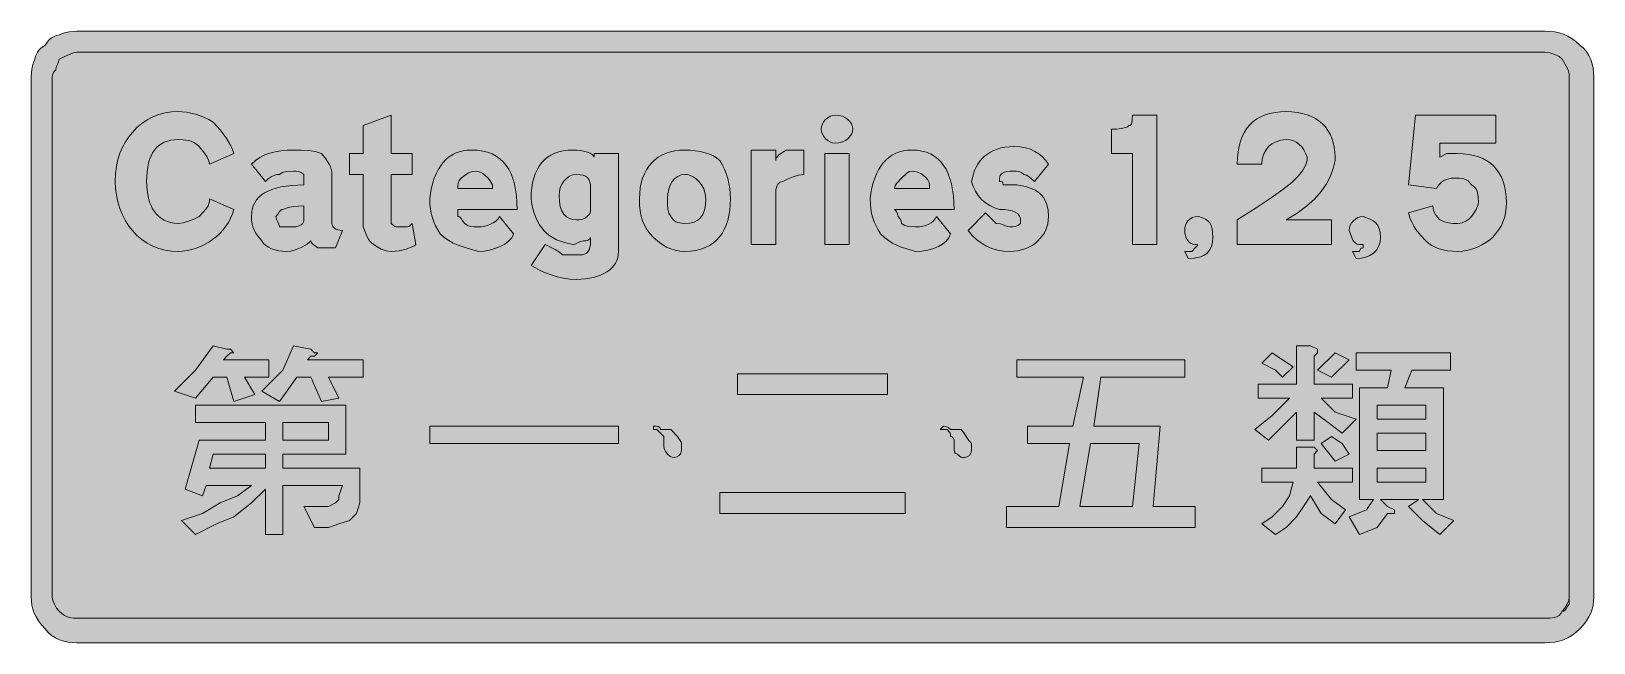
# Model space of a CAD drawing. Header units: metres. Extents: x 16 to 553, y 30 to 240.
import ezdxf

# ---------------------------------------------------------------- set-up
doc = ezdxf.new("R2010")
doc.units = ezdxf.units.M
for name, color, linetype, true_color in [('FILL_BLACK_000000', 7, 'Continuous', 0x000000), ('FILL_WHITE_FFFFFF', 7, 'Continuous', 0xffffff), ('STROKE_BLACK_000000', 7, 'Continuous', 0x000000)]:
    doc.layers.add(name, color=color, linetype=linetype, true_color=true_color)

msp = doc.modelspace()

# ---------------------------------------------------------------- hatches: boundary and pattern name
at = {"layer": 'FILL_BLACK_000000', "true_color": 0x000000}
h = msp.add_hatch(color=7, dxfattribs=at)
h.dxf.hatch_style = 1
h.paths.add_polyline_path([(539.28, 240), (540.85, 239.67), (542.34, 239.19), (543.78, 238.54), (545.17, 237.71), (546.54, 236.68), (547.89, 235.44), (549.13, 234.43), (550.16, 233.25), (550.99, 231.92), (551.64, 230.49), (552.12, 229.01), (552.45, 227.51), (552.63, 226.04), (552.69, 224.64), (552.69, 45.84), (552.63, 44.49), (552.45, 43.14), (552.12, 41.79), (551.64, 40.44), (550.99, 39.09), (550.16, 37.74), (549.13, 36.39), (547.89, 35.04), (546.54, 33.8), (545.17, 32.77), (543.78, 31.94), (542.34, 31.29), (540.85, 30.81), (539.28, 30.48), (537.64, 30.3), (535.89, 30.24), (31.89, 30.24), (30.49, 30.3), (29.02, 30.48), (27.52, 30.81), (26.04, 31.29), (24.61, 31.94), (23.28, 32.77), (22.1, 33.8), (21.09, 35.04), (19.85, 36.39), (18.82, 37.74), (17.99, 39.09), (17.34, 40.44), (16.86, 41.79), (16.53, 43.14), (16.35, 44.49), (16.29, 45.84), (16.29, 224.64), (16.44, 227.19), (16.8, 228.86), (17.49, 230.64), (17.72, 231.73), (18.39, 233.04), (18.9, 233.71), (19.51, 234.35), (20.25, 234.94), (21.09, 235.44), (21.59, 236.28), (22.18, 237.01), (22.82, 237.63), (23.49, 238.14), (24.8, 238.81), (25.89, 239.04), (27.67, 239.73), (29.34, 240.09), (31.89, 240.24), (535.89, 240.24), (537.64, 240.18), (539.28, 240)])
h.paths.add_polyline_path([(30.78, 232.83), (29.34, 232.29), (25.89, 230.64), (25.7, 229.74), (25.29, 228.84), (24.88, 227.94), (24.69, 227.04), (24.09, 226.29), (23.68, 225.52), (23.49, 224.64), (23.49, 45.84), (23.7, 44.75), (24.24, 43.44), (25.01, 42.13), (25.89, 41.04), (26.79, 40.25), (27.67, 39.65), (28.53, 39.23), (29.34, 38.94), (30.78, 38.68), (31.89, 38.64), (535.89, 38.64), (537.67, 38.68), (539.34, 38.94), (540.1, 39.23), (540.78, 39.65), (541.39, 40.25), (541.89, 41.04), (542.29, 41.09), (542.6, 41.25), (543.09, 41.79), (543.58, 42.56), (544.29, 43.44), (544.29, 45.84), (544.29, 224.64), (544.24, 225.49), (544.08, 226.25), (543.54, 227.64), (541.89, 230.64), (540.78, 231.52), (539.34, 232.29), (537.67, 232.83), (535.89, 233.04), (31.89, 233.04), (30.78, 232.83)], flags=16)
h = msp.add_hatch(color=7, dxfattribs=at)
h.dxf.hatch_style = 1
h.paths.add_polyline_path([(85.37, 177.49), (84.72, 176.01), (83.95, 174.59), (83.06, 173.25), (82.07, 171.98), (80.98, 170.79), (79.8, 169.69), (78.54, 168.69), (77.21, 167.78), (75.82, 166.98), (74.38, 166.29), (72.9, 165.71), (71.38, 165.25), (69.83, 164.91), (68.26, 164.71), (66.69, 164.64), (64.44, 164.75), (62.23, 165.09), (60.07, 165.65), (57.99, 166.44), (56.03, 167.45), (54.2, 168.69), (52.55, 170.15), (51.09, 171.84), (49.8, 173.35), (48.63, 175.14), (47.61, 177.16), (46.74, 179.34), (46.04, 181.64), (45.52, 183.99), (45.2, 186.34), (45.09, 188.64), (45.2, 191.28), (45.52, 193.8), (46.04, 196.17), (46.74, 198.39), (47.61, 200.44), (48.63, 202.31), (49.8, 203.98), (51.09, 205.44), (52.55, 207.13), (54.2, 208.59), (56.03, 209.83), (57.99, 210.84), (60.07, 211.63), (62.23, 212.19), (64.44, 212.53), (66.69, 212.64), (68.09, 212.58), (69.58, 212.41), (71.12, 212.13), (72.69, 211.74), (74.26, 211.23), (75.8, 210.61), (77.29, 209.88), (78.69, 209.04), (81.17, 206.34), (83.19, 203.64), (84.77, 200.94), (85.38, 199.59), (85.89, 198.24), (77.49, 194.64), (77.27, 195.75), (76.59, 197.19), (75.46, 198.86), (73.89, 200.64), (72.99, 201.43), (72.09, 202.03), (71.19, 202.45), (70.29, 202.74), (68.49, 203), (66.69, 203.04), (65.38, 202.98), (64.16, 202.81), (63.02, 202.53), (61.97, 202.14), (60.99, 201.63), (60.11, 201.01), (59.31, 200.28), (58.59, 199.44), (57.96, 198.48), (57.41, 197.41), (56.94, 196.23), (56.57, 194.94), (56.27, 193.53), (56.06, 192.01), (55.89, 188.64), (56.06, 185.61), (56.57, 182.85), (56.94, 181.58), (57.41, 180.39), (57.96, 179.29), (58.59, 178.29), (59.31, 177.38), (60.11, 176.58), (60.99, 175.89), (61.97, 175.31), (63.02, 174.85), (64.16, 174.51), (65.38, 174.31), (66.69, 174.24), (68.49, 174.45), (70.29, 174.99), (72.09, 175.76), (73.89, 176.64), (75.46, 178.25), (76.59, 179.64), (76.98, 180.32), (77.27, 181.03), (77.43, 181.79), (77.49, 182.64), (85.89, 179.04), (85.37, 177.49)])
h = msp.add_hatch(color=7, dxfattribs=at)
h.dxf.hatch_style = 1
h.paths.add_polyline_path([(147.09, 198.24), (147.09, 191.04), (139.89, 191.04), (139.89, 176.64), (139.89, 174.24), (140.6, 173.55), (141.09, 173.19), (141.58, 173.06), (142.29, 173.04), (144.69, 173.04), (145.4, 173.06), (145.89, 173.19), (146.38, 173.55), (147.09, 174.24), (148.29, 167.04), (147.73, 166.59), (146.98, 166.16), (144.99, 165.39), (142.55, 164.85), (141.24, 164.69), (139.89, 164.64), (138.11, 164.85), (136.44, 165.39), (135, 166.16), (133.89, 167.04), (133.1, 167.54), (132.48, 168.15), (132.01, 168.83), (131.64, 169.59), (130.29, 173.04), (130.29, 191.04), (125.49, 191.04), (125.49, 198.24), (130.29, 198.24), (130.29, 207.84), (139.89, 211.44), (139.89, 198.24), (147.09, 198.24)])
h = msp.add_hatch(color=7, dxfattribs=at)
h.dxf.hatch_style = 1
h.paths.add_polyline_path([(298.18, 205.74), (297.86, 204.88), (297.34, 204.07), (296.64, 203.34), (295.77, 202.73), (294.75, 202.25), (293.58, 201.95), (292.29, 201.84), (291.39, 201.95), (290.53, 202.25), (289.72, 202.73), (288.99, 203.34), (288.38, 204.07), (287.9, 204.88), (287.6, 205.74), (287.49, 206.64), (287.6, 207.54), (287.9, 208.4), (288.38, 209.21), (288.99, 209.94), (289.72, 210.55), (290.53, 211.03), (291.39, 211.33), (292.29, 211.44), (293.58, 211.33), (294.75, 211.03), (295.77, 210.55), (296.64, 209.94), (297.34, 209.21), (297.86, 208.4), (298.18, 207.54), (298.29, 206.64), (298.18, 205.74)])
h = msp.add_hatch(color=7, dxfattribs=at)
h.dxf.hatch_style = 1
h.paths.add_polyline_path([(402.69, 167.04), (394.29, 167.04), (394.29, 198.24), (387.09, 198.24), (387.09, 206.64), (388.87, 206.66), (390.54, 206.79), (391.98, 207.15), (392.59, 207.44), (393.09, 207.84), (393.49, 207.9), (393.78, 208.06), (394, 208.35), (394.14, 208.74), (394.27, 209.86), (394.29, 211.44), (402.69, 211.44), (402.69, 167.04)])
h = msp.add_hatch(color=7, dxfattribs=at)
h.dxf.hatch_style = 1
h.paths.add_polyline_path([(462.69, 175.44), (462.69, 167.04), (430.29, 167.04), (430.29, 175.44), (436.78, 179.56), (441.97, 183.01), (446, 185.9), (449.04, 188.34), (451.23, 190.44), (452.73, 192.31), (453.7, 194.08), (454.29, 195.84), (454.29, 197.04), (453.78, 198.33), (453.16, 199.5), (452.43, 200.52), (451.59, 201.39), (450.63, 202.09), (449.57, 202.61), (448.38, 202.93), (447.09, 203.04), (445.31, 202.83), (443.64, 202.29), (442.2, 201.52), (441.09, 200.64), (440.21, 199.53), (439.44, 198.09), (438.9, 196.42), (438.69, 194.64), (430.29, 194.64), (430.36, 196.82), (430.57, 198.86), (430.91, 200.76), (431.4, 202.51), (432.01, 204.13), (432.76, 205.61), (433.63, 206.94), (434.64, 208.14), (435.77, 209.19), (437.03, 210.11), (438.41, 210.88), (439.91, 211.51), (441.53, 212.01), (443.27, 212.36), (445.12, 212.57), (447.09, 212.64), (449.06, 212.57), (450.91, 212.36), (452.65, 212.02), (454.27, 211.55), (455.77, 210.96), (457.15, 210.24), (458.41, 209.4), (459.54, 208.44), (460.55, 207.37), (461.42, 206.19), (462.17, 204.91), (462.78, 203.53), (463.27, 202.04), (463.61, 200.47), (463.82, 198.8), (463.89, 197.04), (463.89, 195.84), (463.27, 193.14), (462.28, 190.46), (460.89, 187.8), (459.09, 185.19), (456.84, 182.63), (454.1, 180.15), (450.86, 177.74), (447.09, 175.44), (462.69, 175.44)])
h = msp.add_hatch(color=7, dxfattribs=at)
h.dxf.hatch_style = 1
h.paths.add_polyline_path([(506.74, 174.29), (507.48, 174.45), (508.74, 174.99), (509.77, 175.76), (510.69, 176.64), (511.57, 177.73), (512.34, 179.04), (512.88, 180.35), (513.09, 181.44), (513.05, 183.22), (512.79, 184.89), (512.5, 185.65), (512.08, 186.33), (511.48, 186.94), (510.69, 187.44), (510.19, 188.23), (509.58, 188.83), (508.9, 189.25), (508.14, 189.54), (506.47, 189.8), (504.69, 189.84), (503.79, 189.78), (502.91, 189.61), (502.05, 189.33), (501.24, 188.94), (500.48, 188.43), (499.8, 187.81), (499.19, 187.08), (498.69, 186.24), (489.09, 187.44), (491.49, 211.44), (519.09, 211.44), (519.09, 201.84), (499.89, 201.84), (499.89, 198.24), (499.89, 197.04), (502.29, 198.24), (505.89, 198.24), (507.86, 198.17), (509.71, 197.96), (511.45, 197.62), (513.07, 197.13), (514.57, 196.52), (515.95, 195.77), (517.21, 194.9), (518.34, 193.89), (519.35, 192.76), (520.22, 191.5), (520.97, 190.12), (521.58, 188.62), (522.07, 187), (522.41, 185.26), (522.62, 183.41), (522.69, 181.44), (522.63, 179.69), (522.45, 178.05), (522.12, 176.48), (521.64, 174.99), (520.99, 173.55), (520.16, 172.16), (519.13, 170.79), (517.89, 169.44), (516.88, 168.54), (515.68, 167.68), (514.3, 166.87), (512.79, 166.14), (511.16, 165.53), (509.45, 165.05), (507.69, 164.75), (505.89, 164.64), (504.15, 164.7), (502.51, 164.86), (501, 165.15), (499.59, 165.54), (498.3, 166.05), (497.11, 166.66), (496.05, 167.4), (495.09, 168.24), (493.31, 170.08), (491.64, 172.14), (490.88, 173.33), (490.2, 174.65), (489.59, 176.15), (489.09, 177.84), (497.49, 180.24), (497.54, 179.39), (497.7, 178.65), (498.24, 177.39), (499.01, 176.36), (499.89, 175.44), (501.5, 174.75), (502.89, 174.39), (504.28, 174.26), (505.89, 174.24), (506.74, 174.29)])
h = msp.add_hatch(color=7, dxfattribs=at)
h.dxf.hatch_style = 1
h.paths.add_polyline_path([(114.69, 165.84), (113.81, 166.55), (113.04, 167.04), (112.5, 167.53), (112.34, 167.84), (112.29, 168.24), (110.98, 167.17), (108.99, 165.99), (107.81, 165.46), (106.55, 165.03), (105.24, 164.75), (103.89, 164.64), (102.54, 164.7), (101.23, 164.86), (99.97, 165.15), (98.79, 165.54), (97.73, 166.05), (96.8, 166.66), (96.05, 167.4), (95.49, 168.24), (93.91, 170.06), (93.3, 171), (92.79, 171.99), (92.4, 173.03), (92.11, 174.15), (91.95, 175.34), (91.89, 176.64), (91.96, 177.95), (92.17, 179.17), (92.52, 180.31), (93.01, 181.36), (93.65, 182.34), (94.42, 183.22), (95.34, 184.02), (96.39, 184.74), (97.59, 185.37), (98.92, 185.92), (100.4, 186.39), (102.01, 186.76), (103.77, 187.06), (105.67, 187.27), (109.89, 187.44), (109.89, 188.64), (109.89, 191.04), (108.99, 191.73), (108.09, 192.09), (107.19, 192.22), (106.29, 192.24), (103.89, 192.09), (102.58, 191.73), (101.99, 191.44), (101.49, 191.04), (100.64, 190.99), (99.9, 190.83), (98.64, 190.29), (97.61, 189.52), (96.69, 188.64), (91.89, 194.64), (93.3, 195.88), (94.81, 196.91), (96.45, 197.74), (98.19, 198.39), (100.05, 198.87), (102.01, 199.2), (104.1, 199.38), (106.29, 199.44), (108.97, 199.42), (111.54, 199.29), (113.88, 198.93), (114.94, 198.64), (115.89, 198.24), (117.47, 196.44), (118.59, 194.64), (118.98, 193.74), (119.27, 192.84), (119.43, 191.94), (119.49, 191.04), (119.49, 174.24), (119.55, 173.79), (119.71, 173.36), (120, 172.95), (120.39, 172.59), (120.9, 172.28), (121.51, 172.05), (122.25, 171.89), (123.09, 171.84), (120.69, 165.84), (114.69, 165.84)])
h.paths.add_polyline_path([(100.89, 174.84), (101.3, 173.94), (101.49, 173.04), (106.29, 173.04), (107.13, 173.09), (107.86, 173.25), (108.48, 173.48), (108.99, 173.79), (109.38, 174.15), (109.66, 174.56), (109.83, 174.99), (109.89, 175.44), (109.89, 180.24), (108.09, 180.22), (106.29, 180.09), (104.49, 179.73), (102.69, 179.04), (102.29, 178.99), (101.98, 178.83), (101.49, 178.29), (101, 177.52), (100.29, 176.64), (100.48, 175.74), (100.89, 174.84)], flags=16)
h = msp.add_hatch(color=7, dxfattribs=at)
h.dxf.hatch_style = 1
h.paths.add_polyline_path([(162.69, 176.64), (163.09, 176.59), (163.4, 176.43), (163.89, 175.89), (164.38, 175.12), (165.09, 174.24), (166.01, 173.55), (167.04, 173.19), (168.3, 173.06), (169.89, 173.04), (170.84, 173.1), (171.86, 173.26), (172.91, 173.55), (173.94, 173.94), (174.92, 174.45), (175.8, 175.06), (176.53, 175.8), (177.09, 176.64), (181.89, 170.64), (181.61, 169.98), (181.23, 169.35), (180.18, 168.18), (178.83, 167.16), (177.24, 166.29), (175.48, 165.59), (173.62, 165.07), (171.73, 164.75), (169.89, 164.64), (166.31, 165.58), (162.84, 166.74), (161.18, 167.48), (159.6, 168.35), (158.09, 169.4), (156.69, 170.64), (155.85, 171.99), (155.12, 173.36), (154.5, 174.75), (153.99, 176.19), (153.6, 177.68), (153.31, 179.25), (153.15, 180.89), (153.09, 182.64), (153.36, 184.61), (153.71, 186.46), (154.14, 188.2), (154.66, 189.82), (155.27, 191.32), (155.96, 192.7), (156.73, 193.96), (157.59, 195.09), (158.53, 196.1), (159.56, 196.97), (160.67, 197.72), (161.86, 198.33), (163.14, 198.82), (164.51, 199.16), (165.96, 199.37), (167.49, 199.44), (169.44, 199.36), (171.26, 199.1), (172.94, 198.69), (174.48, 198.11), (175.89, 197.37), (177.17, 196.47), (178.32, 195.41), (179.34, 194.19), (180.23, 192.82), (181, 191.3), (181.65, 189.62), (182.17, 187.8), (182.58, 185.82), (182.86, 183.71), (183.03, 181.44), (183.09, 179.04), (162.69, 179.04), (162.69, 176.64)])
h.paths.add_polyline_path([(174.69, 187.44), (173.58, 189.2), (172.9, 190.01), (172.14, 190.74), (171.33, 191.35), (170.47, 191.83), (169.59, 192.13), (168.69, 192.24), (167.6, 192.03), (166.29, 191.49), (164.98, 190.72), (163.89, 189.84), (163.2, 188.94), (162.84, 188.04), (162.71, 187.14), (162.69, 186.24), (174.69, 186.24), (174.69, 187.44)], flags=16)
h = msp.add_hatch(color=7, dxfattribs=at)
h.dxf.hatch_style = 1
h.paths.add_polyline_path([(217.62, 162.5), (217.28, 161.53), (216.82, 160.61), (216.24, 159.75), (215.55, 158.97), (214.75, 158.24), (213.84, 157.59), (212.84, 157.01), (211.74, 156.5), (209.28, 155.7), (206.52, 155.21), (203.49, 155.04), (201.24, 155.15), (199.03, 155.45), (196.87, 155.93), (194.79, 156.54), (192.83, 157.27), (191, 158.08), (189.35, 158.94), (187.89, 159.84), (192.69, 167.04), (196.14, 165.24), (197.58, 164.34), (198.69, 163.44), (204.69, 163.44), (205.53, 163.5), (206.26, 163.68), (206.88, 164.01), (207.39, 164.49), (207.78, 165.14), (208.06, 165.97), (208.23, 167), (208.29, 168.24), (208.29, 169.44), (208.25, 169.25), (207.99, 168.84), (207.28, 168.43), (206.68, 168.29), (205.89, 168.24), (204.99, 168.05), (204.09, 167.64), (203.19, 167.23), (202.29, 167.04), (200.76, 167.31), (199.31, 167.66), (197.94, 168.1), (196.66, 168.63), (195.47, 169.26), (194.36, 169.97), (193.33, 170.78), (192.39, 171.69), (191.53, 172.7), (190.76, 173.8), (190.07, 175.01), (189.47, 176.32), (188.94, 177.74), (188.51, 179.26), (188.16, 180.9), (187.89, 182.64), (187.95, 184.61), (188.12, 186.46), (188.4, 188.2), (188.79, 189.82), (189.3, 191.32), (189.92, 192.7), (190.65, 193.96), (191.49, 195.09), (192.45, 196.1), (193.52, 196.97), (194.7, 197.72), (195.99, 198.33), (197.4, 198.82), (198.92, 199.16), (200.55, 199.37), (202.29, 199.44), (203.63, 199.39), (204.93, 199.23), (207.24, 198.69), (208.16, 198.33), (208.87, 197.92), (209.33, 197.49), (209.49, 197.04), (209.49, 198.24), (217.89, 198.24), (217.89, 164.64), (217.82, 163.54), (217.62, 162.5)])
h.paths.add_polyline_path([(208.05, 188.51), (207.72, 189.34), (207.24, 189.99), (206.59, 190.47), (205.76, 190.8), (204.73, 190.98), (203.49, 191.04), (202.2, 190.88), (201.03, 190.42), (200.01, 189.71), (199.14, 188.79), (198.44, 187.7), (197.92, 186.48), (197.6, 185.18), (197.49, 183.84), (197.6, 181.76), (197.92, 180), (198.44, 178.55), (199.14, 177.39), (200.01, 176.52), (201.03, 175.91), (202.2, 175.55), (203.49, 175.44), (204.39, 175.46), (205.29, 175.59), (206.19, 175.95), (207.09, 176.64), (207.78, 177.35), (208.14, 177.84), (208.27, 178.33), (208.29, 179.04), (208.29, 186.24), (208.23, 187.48), (208.05, 188.51)], flags=16)
h = msp.add_hatch(color=7, dxfattribs=at)
h.dxf.hatch_style = 1
h.paths.add_polyline_path([(256.06, 178.77), (255.78, 176.97), (255.37, 175.27), (254.85, 173.68), (254.2, 172.2), (253.43, 170.83), (252.54, 169.59), (251.52, 168.47), (250.37, 167.49), (249.09, 166.64), (247.68, 165.93), (246.14, 165.38), (244.46, 164.97), (242.64, 164.72), (240.69, 164.64), (238.95, 164.75), (237.31, 165.05), (235.8, 165.53), (234.39, 166.14), (233.1, 166.87), (231.91, 167.68), (229.89, 169.44), (228.65, 170.79), (227.62, 172.18), (226.79, 173.62), (226.14, 175.14), (225.66, 176.78), (225.33, 178.55), (225.15, 180.5), (225.09, 182.64), (225.16, 184.61), (225.37, 186.46), (225.71, 188.2), (226.18, 189.82), (226.77, 191.32), (227.49, 192.7), (228.33, 193.96), (229.29, 195.09), (230.36, 196.1), (231.54, 196.97), (232.82, 197.72), (234.2, 198.33), (235.69, 198.82), (237.26, 199.16), (238.93, 199.37), (240.69, 199.44), (242.49, 199.38), (244.25, 199.21), (245.96, 198.93), (247.59, 198.54), (249.1, 198.03), (250.48, 197.41), (251.68, 196.68), (252.69, 195.84), (253.53, 194.44), (254.27, 192.93), (254.88, 191.35), (255.39, 189.69), (255.78, 187.98), (256.06, 186.22), (256.23, 184.44), (256.29, 182.64), (256.23, 180.66), (256.06, 178.77)])
h.paths.add_polyline_path([(247.14, 186.09), (246.37, 187.53), (245.49, 188.64), (244.57, 189.52), (243.54, 190.29), (242.28, 190.83), (241.54, 190.99), (240.69, 191.04), (239.4, 190.88), (238.23, 190.4), (237.21, 189.65), (236.34, 188.64), (235.64, 187.41), (235.12, 185.98), (234.8, 184.38), (234.69, 182.64), (234.71, 180.86), (234.84, 179.19), (235.2, 177.75), (235.49, 177.14), (235.89, 176.64), (236.39, 175.85), (236.98, 175.25), (237.62, 174.83), (238.29, 174.54), (239.6, 174.28), (240.69, 174.24), (242.38, 174.35), (243.84, 174.71), (245.08, 175.32), (246.09, 176.19), (246.88, 177.35), (247.44, 178.8), (247.78, 180.56), (247.89, 182.64), (247.68, 184.42), (247.14, 186.09)], flags=16)
h = msp.add_hatch(color=7, dxfattribs=at)
h.dxf.hatch_style = 1
h.paths.add_polyline_path([(263.49, 199.44), (271.89, 199.44), (271.89, 195.84), (271.95, 196.29), (272.12, 196.74), (272.79, 197.64), (273.91, 198.54), (275.49, 199.44), (281.49, 199.44), (281.49, 191.04), (279.69, 190.83), (277.89, 190.29), (276.09, 189.52), (274.29, 188.64), (273.84, 188.58), (273.41, 188.41), (273, 188.13), (272.64, 187.74), (272.33, 187.23), (272.1, 186.61), (271.94, 185.88), (271.89, 185.04), (271.89, 167.04), (263.49, 167.04), (263.49, 199.44)])
h = msp.add_hatch(color=7, dxfattribs=at)
h.dxf.hatch_style = 1
h.paths.add_polyline_path([(313.29, 178.29), (313.7, 177.52), (313.89, 176.64), (314.49, 175.89), (314.9, 175.12), (315.09, 174.24), (315.59, 173.84), (316.18, 173.55), (317.49, 173.19), (319.89, 173.04), (321.18, 173.1), (322.36, 173.26), (323.43, 173.55), (324.39, 173.94), (325.23, 174.45), (325.96, 175.06), (326.58, 175.8), (327.09, 176.64), (331.89, 170.64), (331.28, 169.35), (330.35, 168.18), (329.15, 167.16), (327.69, 166.29), (326.01, 165.59), (324.13, 165.07), (322.08, 164.75), (319.89, 164.64), (316.5, 165.58), (314.93, 166.12), (313.44, 166.74), (312, 167.48), (310.61, 168.35), (309.24, 169.4), (307.89, 170.64), (307.05, 171.99), (306.32, 173.36), (305.7, 174.75), (305.19, 176.19), (304.8, 177.68), (304.52, 179.25), (304.35, 180.89), (304.29, 182.64), (304.56, 184.61), (304.91, 186.46), (305.34, 188.2), (305.87, 189.82), (306.47, 191.32), (307.16, 192.7), (307.93, 193.96), (308.79, 195.09), (309.73, 196.1), (310.76, 196.97), (311.87, 197.72), (313.06, 198.33), (314.34, 198.82), (315.71, 199.16), (317.16, 199.37), (318.69, 199.44), (320.43, 199.36), (322.06, 199.1), (323.58, 198.69), (324.99, 198.11), (326.28, 197.37), (327.46, 196.47), (328.53, 195.41), (329.49, 194.19), (330.33, 192.82), (331.06, 191.3), (331.68, 189.62), (332.19, 187.8), (332.58, 185.82), (332.86, 183.71), (333.03, 181.44), (333.09, 179.04), (312.69, 179.04), (313.29, 178.29)])
h.paths.add_polyline_path([(324.69, 187.44), (324.53, 188.34), (324.09, 189.2), (323.42, 190.01), (322.59, 190.74), (321.64, 191.35), (320.64, 191.83), (319.64, 192.13), (318.69, 192.24), (317.79, 192.03), (316.89, 191.49), (315.09, 189.84), (313.44, 188.04), (312.9, 187.14), (312.69, 186.24), (324.69, 186.24), (324.69, 187.44)], flags=16)
h = msp.add_hatch(color=7, dxfattribs=at)
h.dxf.hatch_style = 1
h.paths.add_polyline_path([(365.43, 175.34), (365.27, 174.15), (364.98, 173.03), (364.59, 171.99), (364.08, 171), (363.47, 170.06), (361.89, 168.24), (360.94, 167.4), (359.88, 166.66), (358.75, 166.05), (357.54, 165.54), (356.28, 165.15), (354.97, 164.86), (353.64, 164.7), (352.29, 164.64), (350.1, 164.75), (348.01, 165.09), (346.05, 165.65), (344.19, 166.44), (342.45, 167.45), (340.81, 168.69), (339.3, 170.15), (337.89, 171.84), (343.89, 177.84), (347.49, 174.24), (349.08, 174.05), (350.34, 173.64), (351.37, 173.23), (352.29, 173.04), (353.19, 173.06), (354.09, 173.19), (354.99, 173.55), (355.89, 174.24), (355.89, 175.44), (355.78, 176.28), (355.44, 177.01), (354.88, 177.63), (354.09, 178.14), (353.08, 178.53), (351.84, 178.81), (350.38, 178.98), (348.69, 179.04), (346.95, 179.6), (345.33, 180.37), (343.86, 181.34), (342.54, 182.49), (341.39, 183.81), (340.42, 185.28), (339.65, 186.9), (339.09, 188.64), (339.71, 191.22), (340.14, 192.42), (340.67, 193.55), (341.27, 194.61), (341.96, 195.6), (342.73, 196.51), (343.59, 197.34), (344.53, 198.08), (345.56, 198.74), (346.67, 199.31), (347.87, 199.78), (349.14, 200.15), (350.51, 200.42), (351.96, 200.58), (353.49, 200.64), (355.63, 200.53), (357.56, 200.21), (359.29, 199.69), (360.84, 198.99), (362.22, 198.12), (363.45, 197.1), (364.53, 195.93), (365.49, 194.64), (360.69, 188.64), (358.89, 190.29), (357.99, 190.83), (357.09, 191.04), (356.19, 191.73), (355.29, 192.09), (354.39, 192.22), (353.49, 192.24), (352.25, 192.19), (351.22, 192.03), (350.39, 191.8), (349.74, 191.49), (349.26, 191.13), (348.93, 190.72), (348.75, 190.29), (348.69, 189.84), (348.69, 188.64), (349.38, 188.62), (349.74, 188.49), (349.87, 188.13), (349.89, 187.44), (354.69, 187.44), (357.57, 186.88), (359.92, 186.09), (360.92, 185.61), (361.8, 185.08), (362.57, 184.49), (363.24, 183.84), (363.81, 183.14), (364.29, 182.38), (364.98, 180.69), (365.37, 178.78), (365.49, 176.64), (365.43, 175.34)])
h = msp.add_hatch(color=7, dxfattribs=at)
h.dxf.hatch_style = 1
h.paths.add_polyline_path([(288.69, 167.04), (288.69, 198.24), (297.09, 198.24), (297.09, 167.04), (288.69, 167.04)])
h = msp.add_hatch(color=7, dxfattribs=at)
h.dxf.hatch_style = 1
h.paths.add_polyline_path([(421.78, 167.75), (421.42, 166.29), (420.81, 165.05), (419.94, 164.04), (418.78, 163.25), (417.33, 162.69), (415.57, 162.35), (413.49, 162.24), (412.29, 164.64), (414.69, 164.64), (415.89, 165.84), (416.56, 166.53), (416.79, 166.89), (416.56, 167.02), (415.89, 167.04), (415.05, 167.15), (414.31, 167.45), (413.7, 167.93), (413.19, 168.54), (412.8, 169.27), (412.52, 170.08), (412.35, 170.94), (412.29, 171.84), (412.35, 172.74), (412.53, 173.6), (412.86, 174.41), (413.34, 175.14), (413.99, 175.75), (414.82, 176.23), (415.85, 176.53), (417.09, 176.64), (418.33, 176.18), (419.36, 175.68), (420.19, 175.1), (420.84, 174.39), (421.32, 173.51), (421.65, 172.42), (421.83, 171.08), (421.89, 169.44), (421.78, 167.75)])
h = msp.add_hatch(color=7, dxfattribs=at)
h.dxf.hatch_style = 1
h.paths.add_polyline_path([(479.33, 167.75), (478.85, 166.29), (478.1, 165.05), (477.09, 164.04), (475.86, 163.25), (474.43, 162.69), (472.83, 162.35), (471.09, 162.24), (469.89, 164.64), (472.29, 164.64), (472.34, 165.04), (472.48, 165.33), (472.89, 165.69), (473.49, 165.84), (473.49, 167.04), (472.29, 167.04), (471.5, 167.15), (470.88, 167.45), (470.41, 167.93), (470.04, 168.54), (468.69, 171.84), (468.8, 172.74), (469.1, 173.6), (469.58, 174.41), (470.19, 175.14), (470.92, 175.75), (471.73, 176.23), (472.59, 176.53), (473.49, 176.64), (475.95, 175.68), (476.97, 175.1), (477.84, 174.39), (478.54, 173.51), (479.06, 172.42), (479.38, 171.08), (479.49, 169.44), (479.33, 167.75)])
h = msp.add_hatch(color=7, dxfattribs=at)
h.dxf.hatch_style = 1
h.paths.add_polyline_path([(84.69, 131.04), (85.89, 129.84), (84.69, 129.84), (83.49, 128.64), (82.29, 127.44), (97.89, 127.44), (97.89, 121.44), (89.49, 121.44), (93.09, 115.44), (85.89, 113.04), (83.49, 121.44), (78.69, 121.44), (72.69, 114.24), (65.49, 116.64), (72.69, 123.84), (78.69, 132.24), (83.49, 131.04), (84.69, 131.04)])
h = msp.add_hatch(color=7, dxfattribs=at)
h.dxf.hatch_style = 1
h.paths.add_polyline_path([(113.49, 129.84), (114.69, 129.84), (113.49, 128.64), (112.29, 128.64), (111.09, 127.44), (130.29, 127.44), (130.29, 121.44), (118.29, 121.44), (121.89, 114.24), (115.89, 113.04), (112.29, 121.44), (107.49, 121.44), (101.49, 113.04), (95.49, 116.64), (102.69, 123.84), (106.29, 132.24), (112.29, 131.04), (113.49, 129.84)])
h = msp.add_hatch(color=7, dxfattribs=at)
h.dxf.hatch_style = 1
h.paths.add_polyline_path([(455.49, 132.24), (457.89, 131.04), (457.89, 129.84), (456.69, 128.64), (456.69, 119.04), (469.89, 119.04), (469.89, 114.24), (459.09, 114.24), (463.89, 109.44), (471.09, 107.04), (466.29, 102.24), (461.49, 105.84), (456.69, 109.44), (456.69, 99.84), (450.69, 99.84), (450.69, 109.44), (445.89, 104.64), (441.09, 99.84), (436.29, 103.44), (442.29, 108.24), (448.29, 114.24), (437.49, 114.24), (437.49, 119.04), (450.69, 119.04), (450.69, 132.24), (455.49, 132.24)])
h = msp.add_hatch(color=7, dxfattribs=at)
h.dxf.hatch_style = 1
h.paths.add_polyline_path([(445.89, 127.44), (449.49, 125.04), (445.89, 121.44), (443.49, 123.84), (438.69, 126.24), (442.29, 129.84), (445.89, 127.44)])
h = msp.add_hatch(color=7, dxfattribs=at)
h.dxf.hatch_style = 1
h.paths.add_polyline_path([(468.69, 127.44), (462.69, 121.44), (457.89, 123.84), (463.89, 129.84), (468.69, 127.44)])
h = msp.add_hatch(color=7, dxfattribs=at)
h.dxf.hatch_style = 1
h.paths.add_polyline_path([(487.89, 117.84), (501.09, 117.84), (501.09, 79.44), (493.89, 79.44), (498.69, 74.64), (504.69, 72.24), (499.89, 67.44), (493.89, 72.24), (489.09, 77.04), (492.69, 79.44), (479.49, 79.44), (481.89, 77.04), (484.29, 75.84), (484.29, 74.64), (481.89, 74.64), (478.29, 69.84), (472.29, 67.44), (468.69, 73.44), (474.69, 75.84), (477.09, 79.44), (472.29, 79.44), (472.29, 117.84), (481.89, 117.84), (483.09, 123.84), (471.09, 123.84), (471.09, 129.84), (503.49, 129.84), (503.49, 123.84), (490.29, 123.84), (487.89, 117.84)])
h.paths.add_polyline_path([(478.29, 107.04), (495.09, 107.04), (495.09, 111.84), (478.29, 111.84), (478.29, 107.04)], flags=16)
h.paths.add_polyline_path([(478.29, 90.24), (478.29, 85.44), (495.09, 85.44), (495.09, 90.24), (478.29, 90.24)], flags=16)
h.paths.add_polyline_path([(495.09, 102.24), (478.29, 102.24), (478.29, 96.24), (495.09, 96.24), (495.09, 102.24)], flags=16)
h = msp.add_hatch(color=7, dxfattribs=at)
h.dxf.hatch_style = 1
h.paths.add_polyline_path([(412.29, 121.44), (383.49, 121.44), (381.09, 104.64), (403.89, 104.64), (401.49, 77.04), (415.89, 77.04), (415.89, 69.84), (351.09, 69.84), (351.09, 77.04), (369.09, 77.04), (372.69, 98.64), (358.29, 98.64), (358.29, 104.64), (373.89, 104.64), (377.49, 121.44), (354.69, 121.44), (354.69, 127.44), (412.29, 127.44), (412.29, 121.44)])
h.paths.add_polyline_path([(396.69, 98.64), (379.89, 98.64), (376.29, 77.04), (394.29, 77.04), (396.69, 98.64)], flags=16)
h = msp.add_hatch(color=7, dxfattribs=at)
h.dxf.hatch_style = 1
h.paths.add_polyline_path([(310.29, 122.64), (310.29, 115.44), (258.69, 115.44), (258.69, 122.64), (310.29, 122.64)])
h = msp.add_hatch(color=7, dxfattribs=at)
h.dxf.hatch_style = 1
h.paths.add_polyline_path([(102.69, 95.04), (102.69, 90.24), (129.09, 90.24), (129.09, 78.24), (127.89, 74.64), (125.49, 72.24), (121.89, 71.04), (118.29, 69.84), (113.49, 69.84), (109.89, 77.04), (117.09, 77.04), (118.29, 77.04), (120.69, 78.24), (121.89, 79.44), (121.89, 80.64), (123.09, 84.24), (102.69, 84.24), (102.69, 67.44), (96.69, 67.44), (96.69, 83.04), (91.89, 78.24), (85.89, 73.44), (79.89, 71.04), (72.69, 67.44), (67.89, 72.24), (75.09, 74.64), (81.09, 78.24), (87.09, 80.64), (91.89, 84.24), (76.29, 84.24), (75.09, 80.64), (69.09, 83.04), (73.89, 99.84), (96.69, 99.84), (96.69, 105.84), (72.69, 105.84), (72.69, 111.84), (124.29, 111.84), (124.29, 95.04), (102.69, 95.04)])
h.paths.add_polyline_path([(78.69, 95.04), (77.49, 90.24), (96.69, 90.24), (96.69, 95.04), (78.69, 95.04)], flags=16)
h.paths.add_polyline_path([(118.29, 105.84), (102.69, 105.84), (102.69, 99.84), (118.29, 99.84), (118.29, 105.84)], flags=16)
h = msp.add_hatch(color=7, dxfattribs=at)
h.dxf.hatch_style = 1
h.paths.add_polyline_path([(217.89, 104.64), (217.89, 98.64), (153.09, 98.64), (153.09, 104.64), (217.89, 104.64)])
h = msp.add_hatch(color=7, dxfattribs=at)
h.dxf.hatch_style = 1
h.paths.add_polyline_path([(233.49, 99.84), (233.49, 101.04), (231.09, 103.44), (229.89, 103.44), (229.89, 104.64), (230.77, 104.62), (231.54, 104.49), (232.08, 104.13), (232.24, 103.84), (232.29, 103.44), (235.89, 103.44), (238.14, 101.04), (239.1, 99.73), (239.38, 99.14), (239.49, 98.64), (239.49, 97.44), (239.49, 96.24), (239.28, 95.36), (238.74, 94.59), (237.97, 94.05), (237.09, 93.84), (236.34, 93.99), (235.57, 94.35), (234.69, 95.04), (234.09, 95.79), (233.68, 96.56), (233.49, 97.44), (233.49, 99.84)])
h = msp.add_hatch(color=7, dxfattribs=at)
h.dxf.hatch_style = 1
h.paths.add_polyline_path([(333.09, 99.84), (332.94, 100.44), (332.58, 100.85), (332.29, 100.99), (331.89, 101.04), (331.87, 101.75), (331.74, 102.24), (331.38, 102.73), (330.69, 103.44), (328.29, 103.44), (329.49, 104.64), (330.24, 104.49), (331.01, 104.13), (331.89, 103.44), (335.49, 103.44), (336.39, 102.35), (337.29, 101.04), (338.19, 99.73), (339.09, 98.64), (339.09, 97.44), (339.09, 96.24), (338.88, 95.36), (338.34, 94.59), (337.57, 94.05), (336.69, 93.84), (335.98, 93.86), (335.49, 93.99), (335, 94.35), (334.29, 95.04), (333.89, 95.09), (333.6, 95.25), (333.24, 95.79), (333.11, 96.56), (333.09, 97.44), (333.09, 99.84)])
h = msp.add_hatch(color=7, dxfattribs=at)
h.dxf.hatch_style = 1
h.paths.add_polyline_path([(455.49, 97.44), (456.69, 97.44), (457.89, 96.24), (456.69, 95.04), (456.69, 90.24), (469.89, 90.24), (469.89, 85.44), (457.89, 85.44), (462.69, 79.44), (467.49, 75.84), (463.89, 71.04), (459.09, 74.64), (455.49, 80.64), (453.09, 77.04), (450.69, 73.44), (447.09, 69.84), (443.49, 67.44), (438.69, 71.04), (442.29, 73.44), (445.89, 77.04), (448.29, 80.64), (449.49, 85.44), (438.69, 85.44), (438.69, 90.24), (450.69, 90.24), (450.69, 97.44), (455.49, 97.44)])
h = msp.add_hatch(color=7, dxfattribs=at)
h.dxf.hatch_style = 1
h.paths.add_polyline_path([(466.29, 98.64), (468.69, 95.04), (463.89, 92.64), (459.09, 98.64), (462.69, 101.04), (466.29, 98.64)])
h = msp.add_hatch(color=7, dxfattribs=at)
h.dxf.hatch_style = 1
h.paths.add_polyline_path([(316.29, 81.84), (316.29, 74.64), (252.69, 74.64), (252.69, 81.84), (316.29, 81.84)])
at = {"layer": 'FILL_WHITE_FFFFFF', "true_color": 0xffffff}
h = msp.add_hatch(color=7, dxfattribs=at)
h.dxf.hatch_style = 1
h.paths.add_polyline_path([(535.89, 233.04), (537.67, 232.83), (539.34, 232.29), (540.78, 231.52), (541.89, 230.64), (543.54, 227.64), (544.08, 226.25), (544.24, 225.49), (544.29, 224.64), (544.29, 45.84), (544.08, 44.75), (543.54, 43.44), (542.77, 42.13), (541.89, 41.04), (541.39, 40.25), (540.78, 39.65), (540.1, 39.23), (539.34, 38.94), (537.67, 38.68), (535.89, 38.64), (31.89, 38.64), (30.78, 38.68), (29.34, 38.94), (28.53, 39.23), (27.67, 39.65), (26.79, 40.25), (25.89, 41.04), (25.01, 42.13), (24.24, 43.44), (23.7, 44.75), (23.49, 45.84), (23.49, 224.64), (23.68, 225.52), (24.09, 226.29), (24.69, 227.04), (24.88, 227.94), (25.29, 228.84), (25.7, 229.74), (25.89, 230.64), (29.34, 232.29), (30.78, 232.83), (31.89, 233.04), (535.89, 233.04)])

# ---------------------------------------------------------------- linework, layer by layer
at = {"layer": 'FILL_BLACK_000000', "lineweight": 0, "true_color": 0x000000}
for points in [[(539.28, 240), (540.85, 239.67), (542.34, 239.19), (543.78, 238.54), (545.17, 237.71), (546.54, 236.68), (547.89, 235.44), (549.13, 234.43), (550.16, 233.25), (550.99, 231.92), (551.64, 230.49), (552.12, 229.01), (552.45, 227.51), (552.63, 226.04), (552.69, 224.64), (552.69, 45.84), (552.63, 44.49), (552.45, 43.14), (552.12, 41.79), (551.64, 40.44), (550.99, 39.09), (550.16, 37.74), (549.13, 36.39), (547.89, 35.04), (546.54, 33.8), (545.17, 32.77), (543.78, 31.94), (542.34, 31.29), (540.85, 30.81), (539.28, 30.48), (537.64, 30.3), (535.89, 30.24), (31.89, 30.24), (30.49, 30.3), (29.02, 30.48), (27.52, 30.81), (26.04, 31.29), (24.61, 31.94), (23.28, 32.77), (22.1, 33.8), (21.09, 35.04), (19.85, 36.39), (18.82, 37.74), (17.99, 39.09), (17.34, 40.44), (16.86, 41.79), (16.53, 43.14), (16.35, 44.49), (16.29, 45.84), (16.29, 224.64), (16.44, 227.19), (16.8, 228.86), (17.49, 230.64), (17.72, 231.73), (18.39, 233.04), (18.9, 233.71), (19.51, 234.35), (20.25, 234.94), (21.09, 235.44), (21.59, 236.28), (22.18, 237.01), (22.82, 237.63), (23.49, 238.14), (24.8, 238.81), (25.89, 239.04), (27.67, 239.73), (29.34, 240.09), (31.89, 240.24), (535.89, 240.24), (537.64, 240.18)], [(30.78, 232.83), (29.34, 232.29), (25.89, 230.64), (25.7, 229.74), (25.29, 228.84), (24.88, 227.94), (24.69, 227.04), (24.09, 226.29), (23.68, 225.52), (23.49, 224.64), (23.49, 45.84), (23.7, 44.75), (24.24, 43.44), (25.01, 42.13), (25.89, 41.04), (26.79, 40.25), (27.67, 39.65), (28.53, 39.23), (29.34, 38.94), (30.78, 38.68), (31.89, 38.64), (535.89, 38.64), (537.67, 38.68), (539.34, 38.94), (540.1, 39.23), (540.78, 39.65), (541.39, 40.25), (541.89, 41.04), (542.29, 41.09), (542.6, 41.25), (543.09, 41.79), (543.58, 42.56), (544.29, 43.44), (544.29, 45.84), (544.29, 224.64), (544.24, 225.49), (544.08, 226.25), (543.54, 227.64), (541.89, 230.64), (540.78, 231.52), (539.34, 232.29), (537.67, 232.83), (535.89, 233.04), (31.89, 233.04)], [(85.37, 177.49), (84.72, 176.01), (83.95, 174.59), (83.06, 173.25), (82.07, 171.98), (80.98, 170.79), (79.8, 169.69), (78.54, 168.69), (77.21, 167.78), (75.82, 166.98), (74.38, 166.29), (72.9, 165.71), (71.38, 165.25), (69.83, 164.91), (68.26, 164.71), (66.69, 164.64), (64.44, 164.75), (62.23, 165.09), (60.07, 165.65), (57.99, 166.44), (56.03, 167.45), (54.2, 168.69), (52.55, 170.15), (51.09, 171.84), (49.8, 173.35), (48.63, 175.14), (47.61, 177.16), (46.74, 179.34), (46.04, 181.64), (45.52, 183.99), (45.2, 186.34), (45.09, 188.64), (45.2, 191.28), (45.52, 193.8), (46.04, 196.17), (46.74, 198.39), (47.61, 200.44), (48.63, 202.31), (49.8, 203.98), (51.09, 205.44), (52.55, 207.13), (54.2, 208.59), (56.03, 209.83), (57.99, 210.84), (60.07, 211.63), (62.23, 212.19), (64.44, 212.53), (66.69, 212.64), (68.09, 212.58), (69.58, 212.41), (71.12, 212.13), (72.69, 211.74), (74.26, 211.23), (75.8, 210.61), (77.29, 209.88), (78.69, 209.04), (81.17, 206.34), (83.19, 203.64), (84.77, 200.94), (85.38, 199.59), (85.89, 198.24), (77.49, 194.64), (77.27, 195.75), (76.59, 197.19), (75.46, 198.86), (73.89, 200.64), (72.99, 201.43), (72.09, 202.03), (71.19, 202.45), (70.29, 202.74), (68.49, 203), (66.69, 203.04), (65.38, 202.98), (64.16, 202.81), (63.02, 202.53), (61.97, 202.14), (60.99, 201.63), (60.11, 201.01), (59.31, 200.28), (58.59, 199.44), (57.96, 198.48), (57.41, 197.41), (56.94, 196.23), (56.57, 194.94), (56.27, 193.53), (56.06, 192.01), (55.89, 188.64), (56.06, 185.61), (56.57, 182.85), (56.94, 181.58), (57.41, 180.39), (57.96, 179.29), (58.59, 178.29), (59.31, 177.38), (60.11, 176.58), (60.99, 175.89), (61.97, 175.31), (63.02, 174.85), (64.16, 174.51), (65.38, 174.31), (66.69, 174.24), (68.49, 174.45), (70.29, 174.99), (72.09, 175.76), (73.89, 176.64), (75.46, 178.25), (76.59, 179.64), (76.98, 180.32), (77.27, 181.03), (77.43, 181.79), (77.49, 182.64), (85.89, 179.04)], [(147.09, 198.24), (147.09, 191.04), (139.89, 191.04), (139.89, 176.64), (139.89, 174.24), (140.6, 173.55), (141.09, 173.19), (141.58, 173.06), (142.29, 173.04), (144.69, 173.04), (145.4, 173.06), (145.89, 173.19), (146.38, 173.55), (147.09, 174.24), (148.29, 167.04), (147.73, 166.59), (146.98, 166.16), (144.99, 165.39), (142.55, 164.85), (141.24, 164.69), (139.89, 164.64), (138.11, 164.85), (136.44, 165.39), (135, 166.16), (133.89, 167.04), (133.1, 167.54), (132.48, 168.15), (132.01, 168.83), (131.64, 169.59), (130.29, 173.04), (130.29, 191.04), (125.49, 191.04), (125.49, 198.24), (130.29, 198.24), (130.29, 207.84), (139.89, 211.44), (139.89, 198.24)], [(298.18, 205.74), (297.86, 204.88), (297.34, 204.07), (296.64, 203.34), (295.77, 202.73), (294.75, 202.25), (293.58, 201.95), (292.29, 201.84), (291.39, 201.95), (290.53, 202.25), (289.72, 202.73), (288.99, 203.34), (288.38, 204.07), (287.9, 204.88), (287.6, 205.74), (287.49, 206.64), (287.6, 207.54), (287.9, 208.4), (288.38, 209.21), (288.99, 209.94), (289.72, 210.55), (290.53, 211.03), (291.39, 211.33), (292.29, 211.44), (293.58, 211.33), (294.75, 211.03), (295.77, 210.55), (296.64, 209.94), (297.34, 209.21), (297.86, 208.4), (298.18, 207.54), (298.29, 206.64)], [(402.69, 167.04), (394.29, 167.04), (394.29, 198.24), (387.09, 198.24), (387.09, 206.64), (388.87, 206.66), (390.54, 206.79), (391.98, 207.15), (392.59, 207.44), (393.09, 207.84), (393.49, 207.9), (393.78, 208.06), (394, 208.35), (394.14, 208.74), (394.27, 209.86), (394.29, 211.44), (402.69, 211.44)], [(462.69, 175.44), (462.69, 167.04), (430.29, 167.04), (430.29, 175.44), (436.78, 179.56), (441.97, 183.01), (446, 185.9), (449.04, 188.34), (451.23, 190.44), (452.73, 192.31), (453.7, 194.08), (454.29, 195.84), (454.29, 197.04), (453.78, 198.33), (453.16, 199.5), (452.43, 200.52), (451.59, 201.39), (450.63, 202.09), (449.57, 202.61), (448.38, 202.93), (447.09, 203.04), (445.31, 202.83), (443.64, 202.29), (442.2, 201.52), (441.09, 200.64), (440.21, 199.53), (439.44, 198.09), (438.9, 196.42), (438.69, 194.64), (430.29, 194.64), (430.36, 196.82), (430.57, 198.86), (430.91, 200.76), (431.4, 202.51), (432.01, 204.13), (432.76, 205.61), (433.63, 206.94), (434.64, 208.14), (435.77, 209.19), (437.03, 210.11), (438.41, 210.88), (439.91, 211.51), (441.53, 212.01), (443.27, 212.36), (445.12, 212.57), (447.09, 212.64), (449.06, 212.57), (450.91, 212.36), (452.65, 212.02), (454.27, 211.55), (455.77, 210.96), (457.15, 210.24), (458.41, 209.4), (459.54, 208.44), (460.55, 207.37), (461.42, 206.19), (462.17, 204.91), (462.78, 203.53), (463.27, 202.04), (463.61, 200.47), (463.82, 198.8), (463.89, 197.04), (463.89, 195.84), (463.27, 193.14), (462.28, 190.46), (460.89, 187.8), (459.09, 185.19), (456.84, 182.63), (454.1, 180.15), (450.86, 177.74), (447.09, 175.44)], [(506.74, 174.29), (507.48, 174.45), (508.74, 174.99), (509.77, 175.76), (510.69, 176.64), (511.57, 177.73), (512.34, 179.04), (512.88, 180.35), (513.09, 181.44), (513.05, 183.22), (512.79, 184.89), (512.5, 185.65), (512.08, 186.33), (511.48, 186.94), (510.69, 187.44), (510.19, 188.23), (509.58, 188.83), (508.9, 189.25), (508.14, 189.54), (506.47, 189.8), (504.69, 189.84), (503.79, 189.78), (502.91, 189.61), (502.05, 189.33), (501.24, 188.94), (500.48, 188.43), (499.8, 187.81), (499.19, 187.08), (498.69, 186.24), (489.09, 187.44), (491.49, 211.44), (519.09, 211.44), (519.09, 201.84), (499.89, 201.84), (499.89, 198.24), (499.89, 197.04), (502.29, 198.24), (505.89, 198.24), (507.86, 198.17), (509.71, 197.96), (511.45, 197.62), (513.07, 197.13), (514.57, 196.52), (515.95, 195.77), (517.21, 194.9), (518.34, 193.89), (519.35, 192.76), (520.22, 191.5), (520.97, 190.12), (521.58, 188.62), (522.07, 187), (522.41, 185.26), (522.62, 183.41), (522.69, 181.44), (522.63, 179.69), (522.45, 178.05), (522.12, 176.48), (521.64, 174.99), (520.99, 173.55), (520.16, 172.16), (519.13, 170.79), (517.89, 169.44), (516.88, 168.54), (515.68, 167.68), (514.3, 166.87), (512.79, 166.14), (511.16, 165.53), (509.45, 165.05), (507.69, 164.75), (505.89, 164.64), (504.15, 164.7), (502.51, 164.86), (501, 165.15), (499.59, 165.54), (498.3, 166.05), (497.11, 166.66), (496.05, 167.4), (495.09, 168.24), (493.31, 170.08), (491.64, 172.14), (490.88, 173.33), (490.2, 174.65), (489.59, 176.15), (489.09, 177.84), (497.49, 180.24), (497.54, 179.39), (497.7, 178.65), (498.24, 177.39), (499.01, 176.36), (499.89, 175.44), (501.5, 174.75), (502.89, 174.39), (504.28, 174.26), (505.89, 174.24)], [(114.69, 165.84), (113.81, 166.55), (113.04, 167.04), (112.5, 167.53), (112.34, 167.84), (112.29, 168.24), (110.98, 167.17), (108.99, 165.99), (107.81, 165.46), (106.55, 165.03), (105.24, 164.75), (103.89, 164.64), (102.54, 164.7), (101.23, 164.86), (99.97, 165.15), (98.79, 165.54), (97.73, 166.05), (96.8, 166.66), (96.05, 167.4), (95.49, 168.24), (93.91, 170.06), (93.3, 171), (92.79, 171.99), (92.4, 173.03), (92.11, 174.15), (91.95, 175.34), (91.89, 176.64), (91.96, 177.95), (92.17, 179.17), (92.52, 180.31), (93.01, 181.36), (93.65, 182.34), (94.42, 183.22), (95.34, 184.02), (96.39, 184.74), (97.59, 185.37), (98.92, 185.92), (100.4, 186.39), (102.01, 186.76), (103.77, 187.06), (105.67, 187.27), (109.89, 187.44), (109.89, 188.64), (109.89, 191.04), (108.99, 191.73), (108.09, 192.09), (107.19, 192.22), (106.29, 192.24), (103.89, 192.09), (102.58, 191.73), (101.99, 191.44), (101.49, 191.04), (100.64, 190.99), (99.9, 190.83), (98.64, 190.29), (97.61, 189.52), (96.69, 188.64), (91.89, 194.64), (93.3, 195.88), (94.81, 196.91), (96.45, 197.74), (98.19, 198.39), (100.05, 198.87), (102.01, 199.2), (104.1, 199.38), (106.29, 199.44), (108.97, 199.42), (111.54, 199.29), (113.88, 198.93), (114.94, 198.64), (115.89, 198.24), (117.47, 196.44), (118.59, 194.64), (118.98, 193.74), (119.27, 192.84), (119.43, 191.94), (119.49, 191.04), (119.49, 174.24), (119.55, 173.79), (119.71, 173.36), (120, 172.95), (120.39, 172.59), (120.9, 172.28), (121.51, 172.05), (122.25, 171.89), (123.09, 171.84), (120.69, 165.84)], [(162.69, 176.64), (163.09, 176.59), (163.4, 176.43), (163.89, 175.89), (164.38, 175.12), (165.09, 174.24), (166.01, 173.55), (167.04, 173.19), (168.3, 173.06), (169.89, 173.04), (170.84, 173.1), (171.86, 173.26), (172.91, 173.55), (173.94, 173.94), (174.92, 174.45), (175.8, 175.06), (176.53, 175.8), (177.09, 176.64), (181.89, 170.64), (181.61, 169.98), (181.23, 169.35), (180.18, 168.18), (178.83, 167.16), (177.24, 166.29), (175.48, 165.59), (173.62, 165.07), (171.73, 164.75), (169.89, 164.64), (166.31, 165.58), (162.84, 166.74), (161.18, 167.48), (159.6, 168.35), (158.09, 169.4), (156.69, 170.64), (155.85, 171.99), (155.12, 173.36), (154.5, 174.75), (153.99, 176.19), (153.6, 177.68), (153.31, 179.25), (153.15, 180.89), (153.09, 182.64), (153.36, 184.61), (153.71, 186.46), (154.14, 188.2), (154.66, 189.82), (155.27, 191.32), (155.96, 192.7), (156.73, 193.96), (157.59, 195.09), (158.53, 196.1), (159.56, 196.97), (160.67, 197.72), (161.86, 198.33), (163.14, 198.82), (164.51, 199.16), (165.96, 199.37), (167.49, 199.44), (169.44, 199.36), (171.26, 199.1), (172.94, 198.69), (174.48, 198.11), (175.89, 197.37), (177.17, 196.47), (178.32, 195.41), (179.34, 194.19), (180.23, 192.82), (181, 191.3), (181.65, 189.62), (182.17, 187.8), (182.58, 185.82), (182.86, 183.71), (183.03, 181.44), (183.09, 179.04), (162.69, 179.04)], [(217.62, 162.5), (217.28, 161.53), (216.82, 160.61), (216.24, 159.75), (215.55, 158.97), (214.75, 158.24), (213.84, 157.59), (212.84, 157.01), (211.74, 156.5), (209.28, 155.7), (206.52, 155.21), (203.49, 155.04), (201.24, 155.15), (199.03, 155.45), (196.87, 155.93), (194.79, 156.54), (192.83, 157.27), (191, 158.08), (189.35, 158.94), (187.89, 159.84), (192.69, 167.04), (196.14, 165.24), (197.58, 164.34), (198.69, 163.44), (204.69, 163.44), (205.53, 163.5), (206.26, 163.68), (206.88, 164.01), (207.39, 164.49), (207.78, 165.14), (208.06, 165.97), (208.23, 167), (208.29, 168.24), (208.29, 169.44), (208.25, 169.25), (207.99, 168.84), (207.28, 168.43), (206.68, 168.29), (205.89, 168.24), (204.99, 168.05), (204.09, 167.64), (203.19, 167.23), (202.29, 167.04), (200.76, 167.31), (199.31, 167.66), (197.94, 168.1), (196.66, 168.63), (195.47, 169.26), (194.36, 169.97), (193.33, 170.78), (192.39, 171.69), (191.53, 172.7), (190.76, 173.8), (190.07, 175.01), (189.47, 176.32), (188.94, 177.74), (188.51, 179.26), (188.16, 180.9), (187.89, 182.64), (187.95, 184.61), (188.12, 186.46), (188.4, 188.2), (188.79, 189.82), (189.3, 191.32), (189.92, 192.7), (190.65, 193.96), (191.49, 195.09), (192.45, 196.1), (193.52, 196.97), (194.7, 197.72), (195.99, 198.33), (197.4, 198.82), (198.92, 199.16), (200.55, 199.37), (202.29, 199.44), (203.63, 199.39), (204.93, 199.23), (207.24, 198.69), (208.16, 198.33), (208.87, 197.92), (209.33, 197.49), (209.49, 197.04), (209.49, 198.24), (217.89, 198.24), (217.89, 164.64), (217.82, 163.54)], [(256.06, 178.77), (255.78, 176.97), (255.37, 175.27), (254.85, 173.68), (254.2, 172.2), (253.43, 170.83), (252.54, 169.59), (251.52, 168.47), (250.37, 167.49), (249.09, 166.64), (247.68, 165.93), (246.14, 165.38), (244.46, 164.97), (242.64, 164.72), (240.69, 164.64), (238.95, 164.75), (237.31, 165.05), (235.8, 165.53), (234.39, 166.14), (233.1, 166.87), (231.91, 167.68), (229.89, 169.44), (228.65, 170.79), (227.62, 172.18), (226.79, 173.62), (226.14, 175.14), (225.66, 176.78), (225.33, 178.55), (225.15, 180.5), (225.09, 182.64), (225.16, 184.61), (225.37, 186.46), (225.71, 188.2), (226.18, 189.82), (226.77, 191.32), (227.49, 192.7), (228.33, 193.96), (229.29, 195.09), (230.36, 196.1), (231.54, 196.97), (232.82, 197.72), (234.2, 198.33), (235.69, 198.82), (237.26, 199.16), (238.93, 199.37), (240.69, 199.44), (242.49, 199.38), (244.25, 199.21), (245.96, 198.93), (247.59, 198.54), (249.1, 198.03), (250.48, 197.41), (251.68, 196.68), (252.69, 195.84), (253.53, 194.44), (254.27, 192.93), (254.88, 191.35), (255.39, 189.69), (255.78, 187.98), (256.06, 186.22), (256.23, 184.44), (256.29, 182.64), (256.23, 180.66)], [(263.49, 199.44), (271.89, 199.44), (271.89, 195.84), (271.95, 196.29), (272.12, 196.74), (272.79, 197.64), (273.91, 198.54), (275.49, 199.44), (281.49, 199.44), (281.49, 191.04), (279.69, 190.83), (277.89, 190.29), (276.09, 189.52), (274.29, 188.64), (273.84, 188.58), (273.41, 188.41), (273, 188.13), (272.64, 187.74), (272.33, 187.23), (272.1, 186.61), (271.94, 185.88), (271.89, 185.04), (271.89, 167.04), (263.49, 167.04)], [(313.29, 178.29), (313.7, 177.52), (313.89, 176.64), (314.49, 175.89), (314.9, 175.12), (315.09, 174.24), (315.59, 173.84), (316.18, 173.55), (317.49, 173.19), (319.89, 173.04), (321.18, 173.1), (322.36, 173.26), (323.43, 173.55), (324.39, 173.94), (325.23, 174.45), (325.96, 175.06), (326.58, 175.8), (327.09, 176.64), (331.89, 170.64), (331.28, 169.35), (330.35, 168.18), (329.15, 167.16), (327.69, 166.29), (326.01, 165.59), (324.13, 165.07), (322.08, 164.75), (319.89, 164.64), (316.5, 165.58), (314.93, 166.12), (313.44, 166.74), (312, 167.48), (310.61, 168.35), (309.24, 169.4), (307.89, 170.64), (307.05, 171.99), (306.32, 173.36), (305.7, 174.75), (305.19, 176.19), (304.8, 177.68), (304.52, 179.25), (304.35, 180.89), (304.29, 182.64), (304.56, 184.61), (304.91, 186.46), (305.34, 188.2), (305.87, 189.82), (306.47, 191.32), (307.16, 192.7), (307.93, 193.96), (308.79, 195.09), (309.73, 196.1), (310.76, 196.97), (311.87, 197.72), (313.06, 198.33), (314.34, 198.82), (315.71, 199.16), (317.16, 199.37), (318.69, 199.44), (320.43, 199.36), (322.06, 199.1), (323.58, 198.69), (324.99, 198.11), (326.28, 197.37), (327.46, 196.47), (328.53, 195.41), (329.49, 194.19), (330.33, 192.82), (331.06, 191.3), (331.68, 189.62), (332.19, 187.8), (332.58, 185.82), (332.86, 183.71), (333.03, 181.44), (333.09, 179.04), (312.69, 179.04)], [(365.43, 175.34), (365.27, 174.15), (364.98, 173.03), (364.59, 171.99), (364.08, 171), (363.47, 170.06), (361.89, 168.24), (360.94, 167.4), (359.88, 166.66), (358.75, 166.05), (357.54, 165.54), (356.28, 165.15), (354.97, 164.86), (353.64, 164.7), (352.29, 164.64), (350.1, 164.75), (348.01, 165.09), (346.05, 165.65), (344.19, 166.44), (342.45, 167.45), (340.81, 168.69), (339.3, 170.15), (337.89, 171.84), (343.89, 177.84), (347.49, 174.24), (349.08, 174.05), (350.34, 173.64), (351.37, 173.23), (352.29, 173.04), (353.19, 173.06), (354.09, 173.19), (354.99, 173.55), (355.89, 174.24), (355.89, 175.44), (355.78, 176.28), (355.44, 177.01), (354.88, 177.63), (354.09, 178.14), (353.08, 178.53), (351.84, 178.81), (350.38, 178.98), (348.69, 179.04), (346.95, 179.6), (345.33, 180.37), (343.86, 181.34), (342.54, 182.49), (341.39, 183.81), (340.42, 185.28), (339.65, 186.9), (339.09, 188.64), (339.71, 191.22), (340.14, 192.42), (340.67, 193.55), (341.27, 194.61), (341.96, 195.6), (342.73, 196.51), (343.59, 197.34), (344.53, 198.08), (345.56, 198.74), (346.67, 199.31), (347.87, 199.78), (349.14, 200.15), (350.51, 200.42), (351.96, 200.58), (353.49, 200.64), (355.63, 200.53), (357.56, 200.21), (359.29, 199.69), (360.84, 198.99), (362.22, 198.12), (363.45, 197.1), (364.53, 195.93), (365.49, 194.64), (360.69, 188.64), (358.89, 190.29), (357.99, 190.83), (357.09, 191.04), (356.19, 191.73), (355.29, 192.09), (354.39, 192.22), (353.49, 192.24), (352.25, 192.19), (351.22, 192.03), (350.39, 191.8), (349.74, 191.49), (349.26, 191.13), (348.93, 190.72), (348.75, 190.29), (348.69, 189.84), (348.69, 188.64), (349.38, 188.62), (349.74, 188.49), (349.87, 188.13), (349.89, 187.44), (354.69, 187.44), (357.57, 186.88), (359.92, 186.09), (360.92, 185.61), (361.8, 185.08), (362.57, 184.49), (363.24, 183.84), (363.81, 183.14), (364.29, 182.38), (364.98, 180.69), (365.37, 178.78), (365.49, 176.64)], [(288.69, 167.04), (288.69, 198.24), (297.09, 198.24), (297.09, 167.04)], [(174.69, 187.44), (173.58, 189.2), (172.9, 190.01), (172.14, 190.74), (171.33, 191.35), (170.47, 191.83), (169.59, 192.13), (168.69, 192.24), (167.6, 192.03), (166.29, 191.49), (164.98, 190.72), (163.89, 189.84), (163.2, 188.94), (162.84, 188.04), (162.71, 187.14), (162.69, 186.24), (174.69, 186.24)], [(208.05, 188.51), (207.72, 189.34), (207.24, 189.99), (206.59, 190.47), (205.76, 190.8), (204.73, 190.98), (203.49, 191.04), (202.2, 190.88), (201.03, 190.42), (200.01, 189.71), (199.14, 188.79), (198.44, 187.7), (197.92, 186.48), (197.6, 185.18), (197.49, 183.84), (197.6, 181.76), (197.92, 180), (198.44, 178.55), (199.14, 177.39), (200.01, 176.52), (201.03, 175.91), (202.2, 175.55), (203.49, 175.44), (204.39, 175.46), (205.29, 175.59), (206.19, 175.95), (207.09, 176.64), (207.78, 177.35), (208.14, 177.84), (208.27, 178.33), (208.29, 179.04), (208.29, 186.24), (208.23, 187.48)], [(247.14, 186.09), (246.37, 187.53), (245.49, 188.64), (244.57, 189.52), (243.54, 190.29), (242.28, 190.83), (241.54, 190.99), (240.69, 191.04), (239.4, 190.88), (238.23, 190.4), (237.21, 189.65), (236.34, 188.64), (235.64, 187.41), (235.12, 185.98), (234.8, 184.38), (234.69, 182.64), (234.71, 180.86), (234.84, 179.19), (235.2, 177.75), (235.49, 177.14), (235.89, 176.64), (236.39, 175.85), (236.98, 175.25), (237.62, 174.83), (238.29, 174.54), (239.6, 174.28), (240.69, 174.24), (242.38, 174.35), (243.84, 174.71), (245.08, 175.32), (246.09, 176.19), (246.88, 177.35), (247.44, 178.8), (247.78, 180.56), (247.89, 182.64), (247.68, 184.42)], [(324.69, 187.44), (324.53, 188.34), (324.09, 189.2), (323.42, 190.01), (322.59, 190.74), (321.64, 191.35), (320.64, 191.83), (319.64, 192.13), (318.69, 192.24), (317.79, 192.03), (316.89, 191.49), (315.09, 189.84), (313.44, 188.04), (312.9, 187.14), (312.69, 186.24), (324.69, 186.24)], [(100.89, 174.84), (101.3, 173.94), (101.49, 173.04), (106.29, 173.04), (107.13, 173.09), (107.86, 173.25), (108.48, 173.48), (108.99, 173.79), (109.38, 174.15), (109.66, 174.56), (109.83, 174.99), (109.89, 175.44), (109.89, 180.24), (108.09, 180.22), (106.29, 180.09), (104.49, 179.73), (102.69, 179.04), (102.29, 178.99), (101.98, 178.83), (101.49, 178.29), (101, 177.52), (100.29, 176.64), (100.48, 175.74)], [(421.78, 167.75), (421.42, 166.29), (420.81, 165.05), (419.94, 164.04), (418.78, 163.25), (417.33, 162.69), (415.57, 162.35), (413.49, 162.24), (412.29, 164.64), (414.69, 164.64), (415.89, 165.84), (416.56, 166.53), (416.79, 166.89), (416.56, 167.02), (415.89, 167.04), (415.05, 167.15), (414.31, 167.45), (413.7, 167.93), (413.19, 168.54), (412.8, 169.27), (412.52, 170.08), (412.35, 170.94), (412.29, 171.84), (412.35, 172.74), (412.53, 173.6), (412.86, 174.41), (413.34, 175.14), (413.99, 175.75), (414.82, 176.23), (415.85, 176.53), (417.09, 176.64), (418.33, 176.18), (419.36, 175.68), (420.19, 175.1), (420.84, 174.39), (421.32, 173.51), (421.65, 172.42), (421.83, 171.08), (421.89, 169.44)], [(479.33, 167.75), (478.85, 166.29), (478.1, 165.05), (477.09, 164.04), (475.86, 163.25), (474.43, 162.69), (472.83, 162.35), (471.09, 162.24), (469.89, 164.64), (472.29, 164.64), (472.34, 165.04), (472.48, 165.33), (472.89, 165.69), (473.49, 165.84), (473.49, 167.04), (472.29, 167.04), (471.5, 167.15), (470.88, 167.45), (470.41, 167.93), (470.04, 168.54), (468.69, 171.84), (468.8, 172.74), (469.1, 173.6), (469.58, 174.41), (470.19, 175.14), (470.92, 175.75), (471.73, 176.23), (472.59, 176.53), (473.49, 176.64), (475.95, 175.68), (476.97, 175.1), (477.84, 174.39), (478.54, 173.51), (479.06, 172.42), (479.38, 171.08), (479.49, 169.44)], [(84.69, 131.04), (85.89, 129.84), (84.69, 129.84), (83.49, 128.64), (82.29, 127.44), (97.89, 127.44), (97.89, 121.44), (89.49, 121.44), (93.09, 115.44), (85.89, 113.04), (83.49, 121.44), (78.69, 121.44), (72.69, 114.24), (65.49, 116.64), (72.69, 123.84), (78.69, 132.24), (83.49, 131.04)], [(113.49, 129.84), (114.69, 129.84), (113.49, 128.64), (112.29, 128.64), (111.09, 127.44), (130.29, 127.44), (130.29, 121.44), (118.29, 121.44), (121.89, 114.24), (115.89, 113.04), (112.29, 121.44), (107.49, 121.44), (101.49, 113.04), (95.49, 116.64), (102.69, 123.84), (106.29, 132.24), (112.29, 131.04)], [(455.49, 132.24), (457.89, 131.04), (457.89, 129.84), (456.69, 128.64), (456.69, 119.04), (469.89, 119.04), (469.89, 114.24), (459.09, 114.24), (463.89, 109.44), (471.09, 107.04), (466.29, 102.24), (461.49, 105.84), (456.69, 109.44), (456.69, 99.84), (450.69, 99.84), (450.69, 109.44), (445.89, 104.64), (441.09, 99.84), (436.29, 103.44), (442.29, 108.24), (448.29, 114.24), (437.49, 114.24), (437.49, 119.04), (450.69, 119.04), (450.69, 132.24)], [(445.89, 127.44), (449.49, 125.04), (445.89, 121.44), (443.49, 123.84), (438.69, 126.24), (442.29, 129.84)], [(468.69, 127.44), (462.69, 121.44), (457.89, 123.84), (463.89, 129.84)], [(487.89, 117.84), (501.09, 117.84), (501.09, 79.44), (493.89, 79.44), (498.69, 74.64), (504.69, 72.24), (499.89, 67.44), (493.89, 72.24), (489.09, 77.04), (492.69, 79.44), (479.49, 79.44), (481.89, 77.04), (484.29, 75.84), (484.29, 74.64), (481.89, 74.64), (478.29, 69.84), (472.29, 67.44), (468.69, 73.44), (474.69, 75.84), (477.09, 79.44), (472.29, 79.44), (472.29, 117.84), (481.89, 117.84), (483.09, 123.84), (471.09, 123.84), (471.09, 129.84), (503.49, 129.84), (503.49, 123.84), (490.29, 123.84)], [(412.29, 121.44), (383.49, 121.44), (381.09, 104.64), (403.89, 104.64), (401.49, 77.04), (415.89, 77.04), (415.89, 69.84), (351.09, 69.84), (351.09, 77.04), (369.09, 77.04), (372.69, 98.64), (358.29, 98.64), (358.29, 104.64), (373.89, 104.64), (377.49, 121.44), (354.69, 121.44), (354.69, 127.44), (412.29, 127.44)], [(310.29, 122.64), (310.29, 115.44), (258.69, 115.44), (258.69, 122.64)], [(102.69, 95.04), (102.69, 90.24), (129.09, 90.24), (129.09, 78.24), (127.89, 74.64), (125.49, 72.24), (121.89, 71.04), (118.29, 69.84), (113.49, 69.84), (109.89, 77.04), (117.09, 77.04), (118.29, 77.04), (120.69, 78.24), (121.89, 79.44), (121.89, 80.64), (123.09, 84.24), (102.69, 84.24), (102.69, 67.44), (96.69, 67.44), (96.69, 83.04), (91.89, 78.24), (85.89, 73.44), (79.89, 71.04), (72.69, 67.44), (67.89, 72.24), (75.09, 74.64), (81.09, 78.24), (87.09, 80.64), (91.89, 84.24), (76.29, 84.24), (75.09, 80.64), (69.09, 83.04), (73.89, 99.84), (96.69, 99.84), (96.69, 105.84), (72.69, 105.84), (72.69, 111.84), (124.29, 111.84), (124.29, 95.04)], [(478.29, 107.04), (495.09, 107.04), (495.09, 111.84), (478.29, 111.84)], [(118.29, 105.84), (102.69, 105.84), (102.69, 99.84), (118.29, 99.84)], [(217.89, 104.64), (217.89, 98.64), (153.09, 98.64), (153.09, 104.64)], [(233.49, 99.84), (233.49, 101.04), (231.09, 103.44), (229.89, 103.44), (229.89, 104.64), (230.77, 104.62), (231.54, 104.49), (232.08, 104.13), (232.24, 103.84), (232.29, 103.44), (235.89, 103.44), (238.14, 101.04), (239.1, 99.73), (239.38, 99.14), (239.49, 98.64), (239.49, 97.44), (239.49, 96.24), (239.28, 95.36), (238.74, 94.59), (237.97, 94.05), (237.09, 93.84), (236.34, 93.99), (235.57, 94.35), (234.69, 95.04), (234.09, 95.79), (233.68, 96.56), (233.49, 97.44)], [(333.09, 99.84), (332.94, 100.44), (332.58, 100.85), (332.29, 100.99), (331.89, 101.04), (331.87, 101.75), (331.74, 102.24), (331.38, 102.73), (330.69, 103.44), (328.29, 103.44), (329.49, 104.64), (330.24, 104.49), (331.01, 104.13), (331.89, 103.44), (335.49, 103.44), (336.39, 102.35), (337.29, 101.04), (338.19, 99.73), (339.09, 98.64), (339.09, 97.44), (339.09, 96.24), (338.88, 95.36), (338.34, 94.59), (337.57, 94.05), (336.69, 93.84), (335.98, 93.86), (335.49, 93.99), (335, 94.35), (334.29, 95.04), (333.89, 95.09), (333.6, 95.25), (333.24, 95.79), (333.11, 96.56), (333.09, 97.44)], [(495.09, 102.24), (478.29, 102.24), (478.29, 96.24), (495.09, 96.24)], [(396.69, 98.64), (379.89, 98.64), (376.29, 77.04), (394.29, 77.04)], [(455.49, 97.44), (456.69, 97.44), (457.89, 96.24), (456.69, 95.04), (456.69, 90.24), (469.89, 90.24), (469.89, 85.44), (457.89, 85.44), (462.69, 79.44), (467.49, 75.84), (463.89, 71.04), (459.09, 74.64), (455.49, 80.64), (453.09, 77.04), (450.69, 73.44), (447.09, 69.84), (443.49, 67.44), (438.69, 71.04), (442.29, 73.44), (445.89, 77.04), (448.29, 80.64), (449.49, 85.44), (438.69, 85.44), (438.69, 90.24), (450.69, 90.24), (450.69, 97.44)], [(466.29, 98.64), (468.69, 95.04), (463.89, 92.64), (459.09, 98.64), (462.69, 101.04)], [(78.69, 95.04), (77.49, 90.24), (96.69, 90.24), (96.69, 95.04)], [(478.29, 90.24), (478.29, 85.44), (495.09, 85.44), (495.09, 90.24)], [(316.29, 81.84), (316.29, 74.64), (252.69, 74.64), (252.69, 81.84)]]:
    msp.add_lwpolyline(points, close=True, dxfattribs=at)
at = {"layer": 'FILL_WHITE_FFFFFF', "lineweight": 0, "true_color": 0xffffff}
msp.add_lwpolyline([(535.89, 233.04), (537.67, 232.83), (539.34, 232.29), (540.78, 231.52), (541.89, 230.64), (543.54, 227.64), (544.08, 226.25), (544.24, 225.49), (544.29, 224.64), (544.29, 45.84), (544.08, 44.75), (543.54, 43.44), (542.77, 42.13), (541.89, 41.04), (541.39, 40.25), (540.78, 39.65), (540.1, 39.23), (539.34, 38.94), (537.67, 38.68), (535.89, 38.64), (31.89, 38.64), (30.78, 38.68), (29.34, 38.94), (28.53, 39.23), (27.67, 39.65), (26.79, 40.25), (25.89, 41.04), (25.01, 42.13), (24.24, 43.44), (23.7, 44.75), (23.49, 45.84), (23.49, 224.64), (23.68, 225.52), (24.09, 226.29), (24.69, 227.04), (24.88, 227.94), (25.29, 228.84), (25.7, 229.74), (25.89, 230.64), (29.34, 232.29), (30.78, 232.83), (31.89, 233.04)], close=True, dxfattribs=at)
at = {"layer": 'STROKE_BLACK_000000', "lineweight": 0, "true_color": 0x000000}
for points in [[(83.29, 175.68), (83.29, 175.68)], [(503.29, 175.68), (503.29, 175.68)]]:
    msp.add_lwpolyline(points, dxfattribs=at)

doc.saveas('drawing.dxf')
